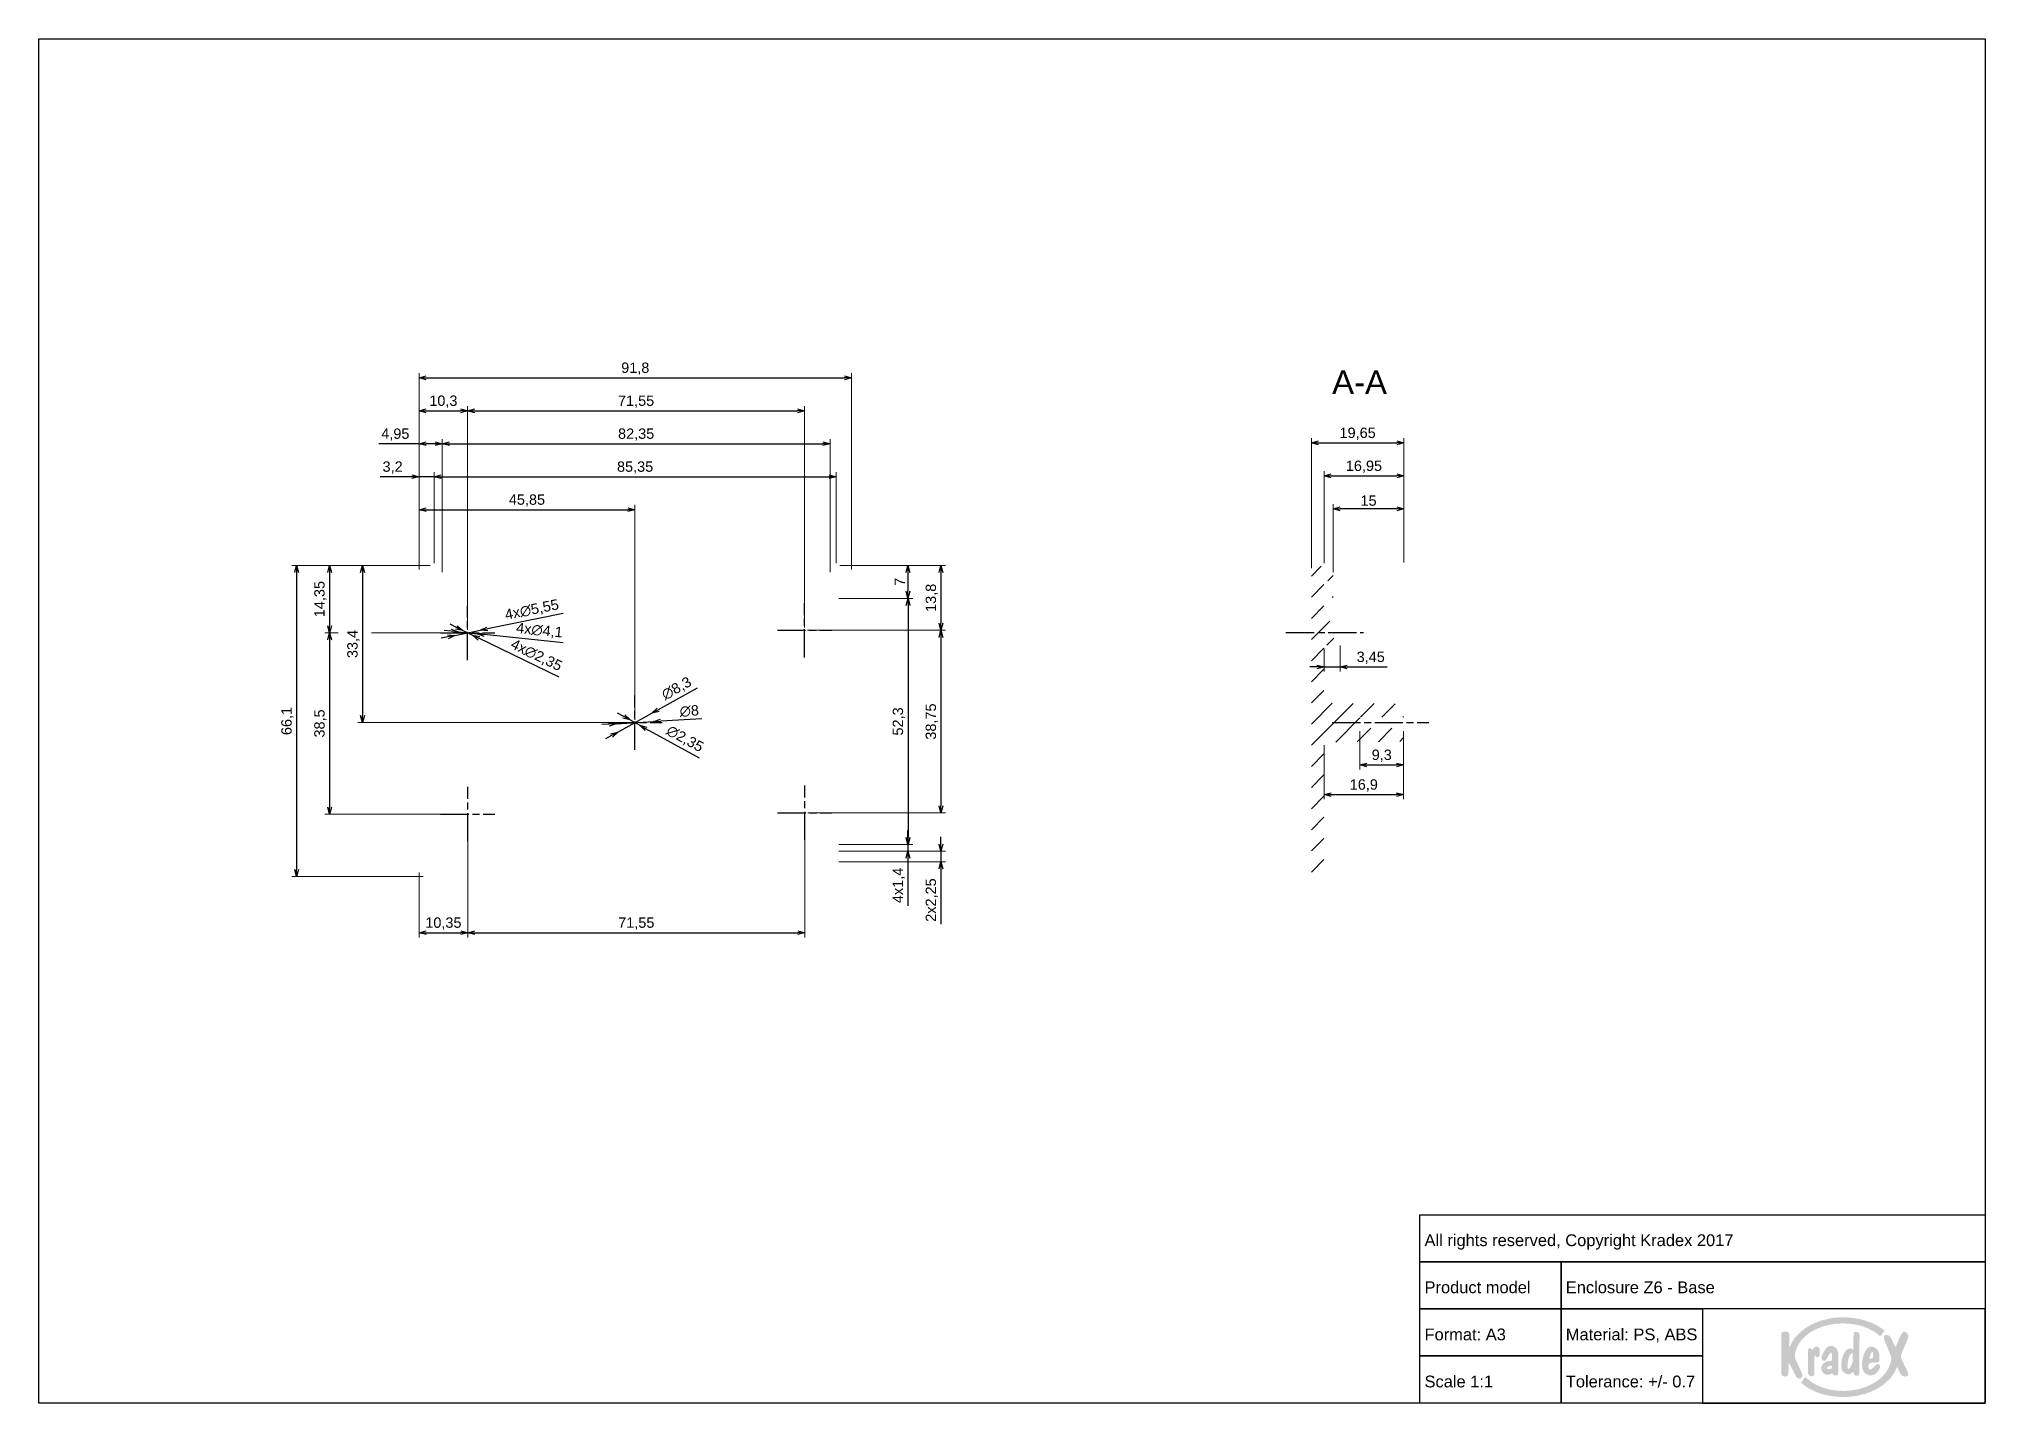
# Paper-space layout 'Base' of a CAD drawing. Header units: millimetres. Extents: x 0 to 413, y 1 to 290.
import ezdxf

# ---------------------------------------------------------------- set-up
doc = ezdxf.new("R2010")
doc.units = ezdxf.units.MM
doc.linetypes.add('ACAD_ISO10W100', pattern=[18, 12, -3, 0, -3])
doc.linetypes.add('AM_ISO08W050x2', pattern=[9, 6, -0.75, 1.5, -0.75])
for name, color, linetype, lineweight in [('MD_Annotation', 7, 'Continuous', 25), ('MD_Axes', 7, 'ACAD_ISO10W100', 25), ('MD_Hatching', 7, 'Continuous', 25)]:
    doc.layers.add(name, color=color, linetype=linetype, lineweight=lineweight)
doc.layers.add('Tabelka', color=7, linetype='Continuous')
doc.styles.get("Standard").update_dxf_attribs({"font": 'arial.ttf'})
doc.dimstyles.new('ISO-25', dxfattribs={"dimtxt": 2.2, "dimasz": 1.5, "dimexe": 1, "dimexo": 0.625, "dimtad": 1, "dimrnd": 0.05, "dimtxsty": 'Standard', "dimblk": 'OPEN30', "dimcen": 2.5, "dimadec": 0, "dimazin": 0, "dimtfac": 1, "dimtmove": 0, "dimatfit": 3, "dimfxl": 1, "dimlwe": 18, "dimarcsym": 0})

psp = doc.layouts.new('Base')

# ---------------------------------------------------------------- texts
at = {"insert": (293.476, 40.521), "char_height": 2.5, "attachment_point": 1}
psp.add_mtext_dynamic_manual_height_columns('\\P All rights reserved, Copyright Kradex 2017', width=120, gutter_width=12.5, heights=[0], dxfattribs=at)
at = {"layer": 'MD_Annotation', "color": 7, "insert": (280.642, 214.81), "char_height": 5, "width": 13.26057, "attachment_point": 8}
psp.add_mtext('A-A', dxfattribs=at)
at = {"layer": 'Tabelka', "char_height": 2.5, "attachment_point": 1}
for s, width, heights, insert in [('\\pi15;\\P\\pi0; Product model', 30, [9.962], (293.476, 30.521)), ('\\P Enclosure Z6 - Base ', 90, [0], (323.476, 30.521)), ('\\P Format: A3', 30, [0], (293.476, 20.521)), ('\\P Material: PS, ABS', 30, [0], (323.476, 20.521)), ('\\P Scale 1:1', 30, [0], (293.476, 10.521)), ('\\P Tolerance: +/- 0.7', 30, [0], (323.476, 10.521))]:
    psp.add_mtext_dynamic_manual_height_columns(s, width=width, gutter_width=12.5, heights=heights, dxfattribs=dict(at, insert=insert))

# ---------------------------------------------------------------- blocks, each defined once
blk = doc.blocks.new('_Open30')
at = {"color": 0, "linetype": 'ByBlock', "lineweight": -2}
for p, q in [((-1, 0.27), (0, 0)), ((0, 0), (-1, -0.27)), ((0, 0), (-1, 0))]:
    blk.add_line(p, q, dxfattribs=at)
blk = doc.blocks.new('*D23')
at = {"layer": 'Defpoints', "color": 0, "transparency": 16777216}
for p in [(172.76, 218.23), (80.94, 176.91), (172.76, 176.91)]:
    blk.add_point(p, dxfattribs=at)
at = {"layer": 'MD_Annotation', "color": 0, "lineweight": 18, "transparency": 16777216}
for p, q in [((80.94, 177.53), (80.94, 219.23)), ((172.76, 177.53), (172.76, 219.23))]:
    blk.add_line(p, q, dxfattribs=at)
at = {"layer": 'MD_Annotation', "color": 0, "lineweight": -2, "transparency": 16777216}
blk.add_line((82.44, 218.23), (171.26, 218.23), dxfattribs=at)
at = {"layer": 'MD_Annotation', "color": 0, "lineweight": -2, "transparency": 16777216, "xscale": 1.5, "yscale": 1.5, "zscale": 1.5, "rotation": 180}
blk.add_blockref('_Open30', (80.94, 218.23), dxfattribs=at)
at = {"layer": 'MD_Annotation', "color": 0, "lineweight": -2, "transparency": 16777216, "xscale": 1.5, "yscale": 1.5, "zscale": 1.5}
blk.add_blockref('_Open30', (172.76, 218.23), dxfattribs=at)
at = {"layer": 'MD_Annotation', "color": 0, "transparency": 16777216, "insert": (126.85, 220.17), "char_height": 2.2, "attachment_point": 5}
blk.add_mtext('91,8', dxfattribs=at)
blk = doc.blocks.new('*D24')
at = {"layer": 'Defpoints', "color": 0, "transparency": 16777216}
for p in [(82.44, 178.41), (54.94, 112.31), (82.44, 112.31)]:
    blk.add_point(p, dxfattribs=at)
at = {"layer": 'MD_Annotation', "color": 0, "lineweight": 18, "transparency": 16777216}
for p, q in [((81.81, 178.41), (53.94, 178.41)), ((81.81, 112.31), (53.94, 112.31))]:
    blk.add_line(p, q, dxfattribs=at)
at = {"layer": 'MD_Annotation', "color": 0, "lineweight": -2, "transparency": 16777216}
blk.add_line((54.94, 176.91), (54.94, 113.81), dxfattribs=at)
at = {"layer": 'MD_Annotation', "color": 0, "lineweight": -2, "transparency": 16777216, "xscale": 1.5, "yscale": 1.5, "zscale": 1.5}
for p, rotation in [((54.94, 178.41), 90), ((54.94, 112.31), 270)]:
    blk.add_blockref('_Open30', p, dxfattribs=dict(at, rotation=rotation))
at = {"layer": 'MD_Annotation', "color": 0, "transparency": 16777216, "insert": (52.99, 145.36), "char_height": 2.2, "attachment_point": 5, "rotation": 90}
blk.add_mtext('66,1', dxfattribs=at)
blk = doc.blocks.new('*D25')
at = {"layer": 'Defpoints', "color": 0, "transparency": 16777216}
for p in [(84.15, 197.23), (84.15, 178.23), (80.94, 176.91)]:
    blk.add_point(p, dxfattribs=at)
at = {"layer": 'MD_Annotation', "color": 0, "lineweight": -2, "transparency": 16777216}
for p, q in [((79.44, 197.23), (72.71, 197.23)), ((84.15, 197.23), (80.94, 197.23)), ((85.65, 197.23), (87.15, 197.23))]:
    blk.add_line(p, q, dxfattribs=at)
at = {"layer": 'MD_Annotation', "color": 0, "lineweight": 18, "transparency": 16777216}
for p, q in [((80.94, 177.53), (80.94, 198.23)), ((84.15, 178.85), (84.15, 198.23))]:
    blk.add_line(p, q, dxfattribs=at)
at = {"layer": 'MD_Annotation', "color": 0, "lineweight": -2, "transparency": 16777216, "xscale": 1.5, "yscale": 1.5, "zscale": 1.5}
blk.add_blockref('_Open30', (80.94, 197.23), dxfattribs=at)
at = {"layer": 'MD_Annotation', "color": 0, "lineweight": -2, "transparency": 16777216, "xscale": 1.5, "yscale": 1.5, "zscale": 1.5, "rotation": 180}
blk.add_blockref('_Open30', (84.15, 197.23), dxfattribs=at)
at = {"layer": 'MD_Annotation', "color": 0, "transparency": 16777216, "insert": (75.32, 199.17), "char_height": 2.2, "attachment_point": 5}
blk.add_mtext('3,2', dxfattribs=at)
blk = doc.blocks.new('*D26')
at = {"layer": 'Defpoints', "color": 0, "transparency": 16777216}
for p in [(169.49, 197.23), (84.15, 178.23), (169.49, 178.23)]:
    blk.add_point(p, dxfattribs=at)
at = {"layer": 'MD_Annotation', "color": 0, "lineweight": 18, "transparency": 16777216}
for p, q in [((84.15, 178.85), (84.15, 198.23)), ((169.49, 178.85), (169.49, 198.23))]:
    blk.add_line(p, q, dxfattribs=at)
at = {"layer": 'MD_Annotation', "color": 0, "lineweight": -2, "transparency": 16777216}
blk.add_line((85.65, 197.23), (167.99, 197.23), dxfattribs=at)
at = {"layer": 'MD_Annotation', "color": 0, "lineweight": -2, "transparency": 16777216, "xscale": 1.5, "yscale": 1.5, "zscale": 1.5, "rotation": 180}
blk.add_blockref('_Open30', (84.15, 197.23), dxfattribs=at)
at = {"layer": 'MD_Annotation', "color": 0, "lineweight": -2, "transparency": 16777216, "xscale": 1.5, "yscale": 1.5, "zscale": 1.5}
blk.add_blockref('_Open30', (169.49, 197.23), dxfattribs=at)
at = {"layer": 'MD_Annotation', "color": 0, "transparency": 16777216, "insert": (126.82, 199.17), "char_height": 2.2, "attachment_point": 5}
blk.add_mtext('85,35', dxfattribs=at)
blk = doc.blocks.new('*D27')
at = {"layer": 'Defpoints', "color": 0, "transparency": 16777216}
for p in [(91.26, 211.23), (80.94, 176.91), (91.26, 164.08)]:
    blk.add_point(p, dxfattribs=at)
at = {"layer": 'MD_Annotation', "color": 0, "lineweight": 18, "transparency": 16777216}
for p, q in [((80.94, 177.53), (80.94, 212.23)), ((91.26, 164.7), (91.26, 212.23))]:
    blk.add_line(p, q, dxfattribs=at)
at = {"layer": 'MD_Annotation', "color": 0, "lineweight": -2, "transparency": 16777216}
blk.add_line((82.44, 211.23), (89.76, 211.23), dxfattribs=at)
at = {"layer": 'MD_Annotation', "color": 0, "lineweight": -2, "transparency": 16777216, "xscale": 1.5, "yscale": 1.5, "zscale": 1.5, "rotation": 180}
blk.add_blockref('_Open30', (80.94, 211.23), dxfattribs=at)
at = {"layer": 'MD_Annotation', "color": 0, "lineweight": -2, "transparency": 16777216, "xscale": 1.5, "yscale": 1.5, "zscale": 1.5}
blk.add_blockref('_Open30', (91.26, 211.23), dxfattribs=at)
at = {"layer": 'MD_Annotation', "color": 0, "transparency": 16777216, "insert": (86.1, 213.17), "char_height": 2.2, "attachment_point": 5}
blk.add_mtext('10,3', dxfattribs=at)
blk = doc.blocks.new('*D28')
at = {"layer": 'Defpoints', "color": 0, "transparency": 16777216}
for p in [(162.79, 211.23), (91.26, 164.08), (162.79, 164.61)]:
    blk.add_point(p, dxfattribs=at)
at = {"layer": 'MD_Annotation', "color": 0, "lineweight": 18, "transparency": 16777216}
for p, q in [((91.26, 164.7), (91.26, 212.23)), ((162.79, 165.24), (162.79, 212.23))]:
    blk.add_line(p, q, dxfattribs=at)
at = {"layer": 'MD_Annotation', "color": 0, "lineweight": -2, "transparency": 16777216}
blk.add_line((92.76, 211.23), (161.29, 211.23), dxfattribs=at)
at = {"layer": 'MD_Annotation', "color": 0, "lineweight": -2, "transparency": 16777216, "xscale": 1.5, "yscale": 1.5, "zscale": 1.5, "rotation": 180}
blk.add_blockref('_Open30', (91.26, 211.23), dxfattribs=at)
at = {"layer": 'MD_Annotation', "color": 0, "lineweight": -2, "transparency": 16777216, "xscale": 1.5, "yscale": 1.5, "zscale": 1.5}
blk.add_blockref('_Open30', (162.79, 211.23), dxfattribs=at)
at = {"layer": 'MD_Annotation', "color": 0, "transparency": 16777216, "insert": (127.03, 213.17), "char_height": 2.2, "attachment_point": 5}
blk.add_mtext('71,55', dxfattribs=at)
blk = doc.blocks.new('*D29')
at = {"layer": 'Defpoints', "color": 0, "transparency": 16777216}
for p in [(126.77, 190.23), (80.94, 176.91), (126.77, 145.01)]:
    blk.add_point(p, dxfattribs=at)
at = {"layer": 'MD_Annotation', "color": 0, "lineweight": 18, "transparency": 16777216}
for p, q in [((80.94, 177.53), (80.94, 191.23)), ((126.77, 145.63), (126.77, 191.23))]:
    blk.add_line(p, q, dxfattribs=at)
at = {"layer": 'MD_Annotation', "color": 0, "lineweight": -2, "transparency": 16777216}
blk.add_line((82.44, 190.23), (125.27, 190.23), dxfattribs=at)
at = {"layer": 'MD_Annotation', "color": 0, "lineweight": -2, "transparency": 16777216, "xscale": 1.5, "yscale": 1.5, "zscale": 1.5, "rotation": 180}
blk.add_blockref('_Open30', (80.94, 190.23), dxfattribs=at)
at = {"layer": 'MD_Annotation', "color": 0, "lineweight": -2, "transparency": 16777216, "xscale": 1.5, "yscale": 1.5, "zscale": 1.5}
blk.add_blockref('_Open30', (126.77, 190.23), dxfattribs=at)
at = {"layer": 'MD_Annotation', "color": 0, "transparency": 16777216, "insert": (103.85, 192.17), "char_height": 2.2, "attachment_point": 5}
blk.add_mtext('45,85', dxfattribs=at)
blk = doc.blocks.new('*D30')
at = {"layer": 'Defpoints', "color": 0, "transparency": 16777216}
for p in [(85.88, 204.23), (80.94, 176.91), (85.88, 176.31)]:
    blk.add_point(p, dxfattribs=at)
at = {"layer": 'MD_Annotation', "color": 0, "lineweight": -2, "transparency": 16777216}
for p, q in [((80.94, 204.23), (72.37, 204.23)), ((84.38, 204.23), (82.44, 204.23))]:
    blk.add_line(p, q, dxfattribs=at)
at = {"layer": 'MD_Annotation', "color": 0, "lineweight": 18, "transparency": 16777216}
for p, q in [((80.94, 177.53), (80.94, 205.23)), ((85.88, 176.93), (85.88, 205.23))]:
    blk.add_line(p, q, dxfattribs=at)
at = {"layer": 'MD_Annotation', "color": 0, "lineweight": -2, "transparency": 16777216, "xscale": 1.5, "yscale": 1.5, "zscale": 1.5, "rotation": 180}
blk.add_blockref('_Open30', (80.94, 204.23), dxfattribs=at)
at = {"layer": 'MD_Annotation', "color": 0, "lineweight": -2, "transparency": 16777216, "xscale": 1.5, "yscale": 1.5, "zscale": 1.5}
blk.add_blockref('_Open30', (85.88, 204.23), dxfattribs=at)
at = {"layer": 'MD_Annotation', "color": 0, "transparency": 16777216, "insert": (75.9, 206.17), "char_height": 2.2, "attachment_point": 5}
blk.add_mtext('4,95', dxfattribs=at)
blk = doc.blocks.new('*D31')
at = {"layer": 'Defpoints', "color": 0, "transparency": 16777216}
for p in [(168.21, 204.23), (85.88, 176.31), (168.21, 176.36)]:
    blk.add_point(p, dxfattribs=at)
at = {"layer": 'MD_Annotation', "color": 0, "lineweight": 18, "transparency": 16777216}
for p, q in [((85.88, 176.93), (85.88, 205.23)), ((168.21, 176.98), (168.21, 205.23))]:
    blk.add_line(p, q, dxfattribs=at)
at = {"layer": 'MD_Annotation', "color": 0, "lineweight": -2, "transparency": 16777216}
blk.add_line((87.38, 204.23), (166.71, 204.23), dxfattribs=at)
at = {"layer": 'MD_Annotation', "color": 0, "lineweight": -2, "transparency": 16777216, "xscale": 1.5, "yscale": 1.5, "zscale": 1.5, "rotation": 180}
blk.add_blockref('_Open30', (85.88, 204.23), dxfattribs=at)
at = {"layer": 'MD_Annotation', "color": 0, "lineweight": -2, "transparency": 16777216, "xscale": 1.5, "yscale": 1.5, "zscale": 1.5}
blk.add_blockref('_Open30', (168.21, 204.23), dxfattribs=at)
at = {"layer": 'MD_Annotation', "color": 0, "transparency": 16777216, "insert": (127.04, 206.17), "char_height": 2.2, "attachment_point": 5}
blk.add_mtext('82,35', dxfattribs=at)
blk = doc.blocks.new('*D32')
at = {"layer": 'Defpoints', "color": 0, "transparency": 16777216}
for p in [(82.44, 178.41), (61.94, 164.08), (91.26, 164.08)]:
    blk.add_point(p, dxfattribs=at)
at = {"layer": 'MD_Annotation', "color": 0, "lineweight": 18, "transparency": 16777216}
for p, q in [((81.81, 178.41), (60.94, 178.41)), ((63.79, 164.08), (60.94, 164.08)), ((90.63, 164.08), (70.81, 164.08))]:
    blk.add_line(p, q, dxfattribs=at)
at = {"layer": 'MD_Annotation', "color": 0, "lineweight": -2, "transparency": 16777216}
blk.add_line((61.94, 176.91), (61.94, 165.58), dxfattribs=at)
at = {"layer": 'MD_Annotation', "color": 0, "lineweight": -2, "transparency": 16777216, "xscale": 1.5, "yscale": 1.5, "zscale": 1.5}
for p, rotation in [((61.94, 178.41), 90), ((61.94, 164.08), 270)]:
    blk.add_blockref('_Open30', p, dxfattribs=dict(at, rotation=rotation))
at = {"layer": 'MD_Annotation', "color": 0, "transparency": 16777216, "insert": (59.99, 171.24), "char_height": 2.2, "attachment_point": 5, "rotation": 90}
blk.add_mtext('14,35', dxfattribs=at)
blk = doc.blocks.new('*D33')
at = {"layer": 'Defpoints', "color": 0, "transparency": 16777216}
for p in [(91.26, 164.08), (61.94, 125.58), (91.29, 125.58)]:
    blk.add_point(p, dxfattribs=at)
at = {"layer": 'MD_Annotation', "color": 0, "lineweight": 18, "transparency": 16777216}
for p, q in [((63.79, 164.08), (60.94, 164.08)), ((90.63, 164.08), (70.81, 164.08)), ((90.66, 125.58), (60.94, 125.58))]:
    blk.add_line(p, q, dxfattribs=at)
at = {"layer": 'MD_Annotation', "color": 0, "lineweight": -2, "transparency": 16777216}
blk.add_line((61.94, 162.58), (61.94, 127.08), dxfattribs=at)
at = {"layer": 'MD_Annotation', "color": 0, "lineweight": -2, "transparency": 16777216, "xscale": 1.5, "yscale": 1.5, "zscale": 1.5}
for p, rotation in [((61.94, 164.08), 90), ((61.94, 125.58), 270)]:
    blk.add_blockref('_Open30', p, dxfattribs=dict(at, rotation=rotation))
at = {"layer": 'MD_Annotation', "color": 0, "transparency": 16777216, "insert": (59.99, 144.83), "char_height": 2.2, "attachment_point": 5, "rotation": 90}
blk.add_mtext('38,5', dxfattribs=at)
blk = doc.blocks.new('*D34')
at = {"layer": 'Defpoints', "color": 0, "transparency": 16777216}
for p in [(171.26, 178.41), (162.79, 164.61), (191.76, 164.61)]:
    blk.add_point(p, dxfattribs=at)
at = {"layer": 'MD_Annotation', "color": 0, "lineweight": 18, "transparency": 16777216}
for p, q in [((171.88, 178.41), (192.76, 178.41)), ((163.42, 164.61), (192.76, 164.61))]:
    blk.add_line(p, q, dxfattribs=at)
at = {"layer": 'MD_Annotation', "color": 0, "lineweight": -2, "transparency": 16777216}
blk.add_line((191.76, 176.91), (191.76, 166.11), dxfattribs=at)
at = {"layer": 'MD_Annotation', "color": 0, "lineweight": -2, "transparency": 16777216, "xscale": 1.5, "yscale": 1.5, "zscale": 1.5}
for p, rotation in [((191.76, 178.41), 90), ((191.76, 164.61), 270)]:
    blk.add_blockref('_Open30', p, dxfattribs=dict(at, rotation=rotation))
at = {"layer": 'MD_Annotation', "color": 0, "transparency": 16777216, "insert": (189.81, 171.51), "char_height": 2.2, "attachment_point": 5, "rotation": 90}
blk.add_mtext('13,8', dxfattribs=at)
blk = doc.blocks.new('*D35')
at = {"layer": 'Defpoints', "color": 0, "transparency": 16777216}
for p in [(162.79, 164.61), (162.85, 125.86), (191.76, 125.86)]:
    blk.add_point(p, dxfattribs=at)
at = {"layer": 'MD_Annotation', "color": 0, "lineweight": 18, "transparency": 16777216}
for p, q in [((163.42, 164.61), (192.76, 164.61)), ((163.48, 125.86), (192.76, 125.86))]:
    blk.add_line(p, q, dxfattribs=at)
at = {"layer": 'MD_Annotation', "color": 0, "lineweight": -2, "transparency": 16777216}
blk.add_line((191.76, 163.11), (191.76, 127.36), dxfattribs=at)
at = {"layer": 'MD_Annotation', "color": 0, "lineweight": -2, "transparency": 16777216, "xscale": 1.5, "yscale": 1.5, "zscale": 1.5}
for p, rotation in [((191.76, 164.61), 90), ((191.76, 125.86), 270)]:
    blk.add_blockref('_Open30', p, dxfattribs=dict(at, rotation=rotation))
at = {"layer": 'MD_Annotation', "color": 0, "transparency": 16777216, "insert": (189.81, 145.24), "char_height": 2.2, "attachment_point": 5, "rotation": 90}
blk.add_mtext('38,75', dxfattribs=at)
blk = doc.blocks.new('*D36')
at = {"layer": 'Defpoints', "color": 0, "transparency": 16777216}
for p in [(91.29, 125.58), (80.94, 113.81), (91.29, 100.4)]:
    blk.add_point(p, dxfattribs=at)
at = {"layer": 'MD_Annotation', "color": 0, "lineweight": 18, "transparency": 16777216}
for p, q in [((91.29, 124.95), (91.29, 99.4)), ((80.94, 113.18), (80.94, 99.4))]:
    blk.add_line(p, q, dxfattribs=at)
at = {"layer": 'MD_Annotation', "color": 0, "lineweight": -2, "transparency": 16777216}
blk.add_line((82.44, 100.4), (89.79, 100.4), dxfattribs=at)
at = {"layer": 'MD_Annotation', "color": 0, "lineweight": -2, "transparency": 16777216, "xscale": 1.5, "yscale": 1.5, "zscale": 1.5, "rotation": 180}
blk.add_blockref('_Open30', (80.94, 100.4), dxfattribs=at)
at = {"layer": 'MD_Annotation', "color": 0, "lineweight": -2, "transparency": 16777216, "xscale": 1.5, "yscale": 1.5, "zscale": 1.5}
blk.add_blockref('_Open30', (91.29, 100.4), dxfattribs=at)
at = {"layer": 'MD_Annotation', "color": 0, "transparency": 16777216, "insert": (86.11, 102.34), "char_height": 2.2, "attachment_point": 5}
blk.add_mtext('10,35', dxfattribs=at)
blk = doc.blocks.new('*D37')
at = {"layer": 'Defpoints', "color": 0, "transparency": 16777216}
for p in [(91.29, 122.83), (162.85, 123.07), (162.85, 100.4)]:
    blk.add_point(p, dxfattribs=at)
at = {"layer": 'MD_Annotation', "color": 0, "lineweight": 18, "transparency": 16777216}
for p, q in [((91.29, 122.2), (91.29, 99.4)), ((162.85, 122.44), (162.85, 99.4))]:
    blk.add_line(p, q, dxfattribs=at)
at = {"layer": 'MD_Annotation', "color": 0, "lineweight": -2, "transparency": 16777216}
blk.add_line((92.79, 100.4), (161.35, 100.4), dxfattribs=at)
at = {"layer": 'MD_Annotation', "color": 0, "lineweight": -2, "transparency": 16777216, "xscale": 1.5, "yscale": 1.5, "zscale": 1.5, "rotation": 180}
blk.add_blockref('_Open30', (91.29, 100.4), dxfattribs=at)
at = {"layer": 'MD_Annotation', "color": 0, "lineweight": -2, "transparency": 16777216, "xscale": 1.5, "yscale": 1.5, "zscale": 1.5}
blk.add_blockref('_Open30', (162.85, 100.4), dxfattribs=at)
at = {"layer": 'MD_Annotation', "color": 0, "transparency": 16777216, "insert": (127.07, 102.34), "char_height": 2.2, "attachment_point": 5}
blk.add_mtext('71,55', dxfattribs=at)
blk = doc.blocks.new('*D38')
at = {"layer": 'Defpoints', "color": 0, "transparency": 16777216}
for p in [(88.54, 163.53), (93.97, 164.62)]:
    blk.add_point(p, dxfattribs=at)
at = {"layer": 'MD_Annotation', "color": 0, "lineweight": -2, "transparency": 16777216}
for p, q in [((111.53, 168.17), (95.44, 164.92)), ((87.07, 163.23), (85.6, 162.93)), ((88.54, 163.53), (93.97, 164.62))]:
    blk.add_line(p, q, dxfattribs=at)
at = {"layer": 'MD_Annotation', "color": 0, "lineweight": -2, "transparency": 16777216, "xscale": 1.5, "yscale": 1.5, "zscale": 1.5}
for p, rotation in [((93.97, 164.62), 191.4268820367801), ((88.54, 163.53), 11.42688203678013)]:
    blk.add_blockref('_Open30', p, dxfattribs=dict(at, rotation=rotation))
at = {"layer": 'MD_Annotation', "color": 0, "transparency": 16777216, "insert": (104.91, 168.86), "char_height": 2.2, "attachment_point": 5, "rotation": 11.4269}
blk.add_mtext('4x∅5,55', dxfattribs=at)
blk = doc.blocks.new('*D39')
at = {"layer": 'Defpoints', "color": 0, "transparency": 16777216}
for p in [(89.23, 164.29), (93.29, 163.86)]:
    blk.add_point(p, dxfattribs=at)
at = {"layer": 'MD_Annotation', "color": 0, "lineweight": -2, "transparency": 16777216}
for p, q in [((87.74, 164.44), (86.24, 164.6)), ((89.23, 164.29), (93.29, 163.86)), ((111.55, 161.97), (94.78, 163.71))]:
    blk.add_line(p, q, dxfattribs=at)
at = {"layer": 'MD_Annotation', "color": 0, "lineweight": -2, "transparency": 16777216, "xscale": 1.5, "yscale": 1.5, "zscale": 1.5}
for p, rotation in [((89.23, 164.29), 354.0645777264368), ((93.29, 163.86), 174.0645777264368)]:
    blk.add_blockref('_Open30', p, dxfattribs=dict(at, rotation=rotation))
at = {"layer": 'MD_Annotation', "color": 0, "transparency": 16777216, "insert": (106.5, 164.48), "char_height": 2.2, "attachment_point": 5, "rotation": 354.0646}
blk.add_mtext('4x∅4,1', dxfattribs=at)
blk = doc.blocks.new('*D40')
at = {"layer": 'Defpoints', "color": 0, "transparency": 16777216}
for p in [(90.21, 164.58), (92.31, 163.57)]:
    blk.add_point(p, dxfattribs=at)
at = {"layer": 'MD_Annotation', "color": 0, "lineweight": -2, "transparency": 16777216}
for p, q in [((88.86, 165.24), (87.51, 165.89)), ((90.21, 164.58), (92.31, 163.57)), ((110.68, 154.68), (93.66, 162.92))]:
    blk.add_line(p, q, dxfattribs=at)
at = {"layer": 'MD_Annotation', "color": 0, "lineweight": -2, "transparency": 16777216, "xscale": 1.5, "yscale": 1.5, "zscale": 1.5}
for p, rotation in [((90.21, 164.58), 334.1842588192519), ((92.31, 163.57), 154.1842588192519)]:
    blk.add_blockref('_Open30', p, dxfattribs=dict(at, rotation=rotation))
at = {"layer": 'MD_Annotation', "color": 0, "transparency": 16777216, "insert": (105.82, 159.23), "char_height": 2.2, "attachment_point": 5, "rotation": 334.1843}
blk.add_mtext('4x∅2,35', dxfattribs=at)
blk = doc.blocks.new('*D41')
at = {"layer": 'Defpoints', "color": 0, "transparency": 16777216}
for p in [(130.4, 147.01), (123.13, 143)]:
    blk.add_point(p, dxfattribs=at)
at = {"layer": 'MD_Annotation', "color": 0, "lineweight": -2, "transparency": 16777216}
for p, q in [((139.98, 152.3), (131.71, 147.74)), ((123.13, 143), (130.4, 147.01)), ((121.82, 142.27), (120.51, 141.55))]:
    blk.add_line(p, q, dxfattribs=at)
at = {"layer": 'MD_Annotation', "color": 0, "lineweight": -2, "transparency": 16777216, "xscale": 1.5, "yscale": 1.5, "zscale": 1.5}
for p, rotation in [((130.4, 147.01), 208.9021811574206), ((123.13, 143), 28.90218115742064)]:
    blk.add_blockref('_Open30', p, dxfattribs=dict(at, rotation=rotation))
at = {"layer": 'MD_Annotation', "color": 0, "transparency": 16777216, "insert": (135.67, 152.18), "char_height": 2.2, "attachment_point": 5, "rotation": 28.9022}
blk.add_mtext('∅8,3', dxfattribs=at)
blk = doc.blocks.new('*D42')
at = {"layer": 'Defpoints', "color": 0, "transparency": 16777216}
for p in [(122.77, 144.78), (130.76, 145.23)]:
    blk.add_point(p, dxfattribs=at)
at = {"layer": 'MD_Annotation', "color": 0, "lineweight": -2, "transparency": 16777216}
for p, q in [((121.27, 144.69), (119.78, 144.61)), ((122.77, 144.78), (130.76, 145.23)), ((140.96, 145.81), (132.26, 145.32))]:
    blk.add_line(p, q, dxfattribs=at)
at = {"layer": 'MD_Annotation', "color": 0, "lineweight": -2, "transparency": 16777216, "xscale": 1.5, "yscale": 1.5, "zscale": 1.5}
for p, rotation in [((122.77, 144.78), 3.244310864967037), ((130.76, 145.23), 183.244310864967)]:
    blk.add_blockref('_Open30', p, dxfattribs=dict(at, rotation=rotation))
at = {"layer": 'MD_Annotation', "color": 0, "transparency": 16777216, "insert": (138.32, 147.47), "char_height": 2.2, "attachment_point": 5, "rotation": 3.2443}
blk.add_mtext('∅8', dxfattribs=at)
blk = doc.blocks.new('*D43')
at = {"layer": 'Defpoints', "color": 0, "transparency": 16777216}
for p in [(125.74, 145.57), (127.8, 144.44)]:
    blk.add_point(p, dxfattribs=at)
at = {"layer": 'MD_Annotation', "color": 0, "lineweight": -2, "transparency": 16777216}
for p, q in [((124.42, 146.29), (123.11, 147.01)), ((125.74, 145.57), (127.8, 144.44)), ((140.5, 137.48), (129.11, 143.72))]:
    blk.add_line(p, q, dxfattribs=at)
at = {"layer": 'MD_Annotation', "color": 0, "lineweight": -2, "transparency": 16777216, "xscale": 1.5, "yscale": 1.5, "zscale": 1.5}
for p, rotation in [((125.74, 145.57), 331.2776392731911), ((127.8, 144.44), 151.2776392731911)]:
    blk.add_blockref('_Open30', p, dxfattribs=dict(at, rotation=rotation))
at = {"layer": 'MD_Annotation', "color": 0, "transparency": 16777216, "insert": (137.35, 141.47), "char_height": 2.2, "attachment_point": 5, "rotation": 331.2776}
blk.add_mtext('∅2,35', dxfattribs=at)
blk = doc.blocks.new('*D44')
at = {"layer": 'Defpoints', "color": 0, "transparency": 16777216}
for p in [(169.64, 178.41), (169.49, 171.4), (184.76, 171.4)]:
    blk.add_point(p, dxfattribs=at)
at = {"layer": 'MD_Annotation', "color": 0, "lineweight": 18, "transparency": 16777216}
for p, q in [((170.26, 178.41), (185.76, 178.41)), ((170.11, 171.4), (185.76, 171.4))]:
    blk.add_line(p, q, dxfattribs=at)
at = {"layer": 'MD_Annotation', "color": 0, "lineweight": -2, "transparency": 16777216}
blk.add_line((184.76, 176.91), (184.76, 172.9), dxfattribs=at)
at = {"layer": 'MD_Annotation', "color": 0, "lineweight": -2, "transparency": 16777216, "xscale": 1.5, "yscale": 1.5, "zscale": 1.5}
for p, rotation in [((184.76, 178.41), 90), ((184.76, 171.4), 270)]:
    blk.add_blockref('_Open30', p, dxfattribs=dict(at, rotation=rotation))
at = {"layer": 'MD_Annotation', "color": 0, "transparency": 16777216, "insert": (183.03, 174.9), "char_height": 2.2, "attachment_point": 5, "rotation": 90}
blk.add_mtext('7', dxfattribs=at)
blk = doc.blocks.new('*D45')
at = {"layer": 'Defpoints', "color": 0, "transparency": 16777216}
for p in [(169.49, 171.4), (169.49, 119.12), (184.77, 119.12)]:
    blk.add_point(p, dxfattribs=at)
at = {"layer": 'MD_Annotation', "color": 0, "lineweight": 18, "transparency": 16777216}
for p, q in [((170.11, 171.4), (185.77, 171.4)), ((170.11, 119.12), (185.77, 119.12))]:
    blk.add_line(p, q, dxfattribs=at)
at = {"layer": 'MD_Annotation', "color": 0, "lineweight": -2, "transparency": 16777216}
blk.add_line((184.77, 169.9), (184.77, 120.62), dxfattribs=at)
at = {"layer": 'MD_Annotation', "color": 0, "lineweight": -2, "transparency": 16777216, "xscale": 1.5, "yscale": 1.5, "zscale": 1.5}
for p, rotation in [((184.77, 171.4), 90), ((184.77, 119.12), 270)]:
    blk.add_blockref('_Open30', p, dxfattribs=dict(at, rotation=rotation))
at = {"layer": 'MD_Annotation', "color": 0, "transparency": 16777216, "insert": (182.82, 145.26), "char_height": 2.2, "attachment_point": 5, "rotation": 90}
blk.add_mtext('52,3', dxfattribs=at)
blk = doc.blocks.new('*D46')
at = {"layer": 'Defpoints', "color": 0, "transparency": 16777216}
for p in [(169.64, 119.12), (169.64, 117.73), (184.76, 117.73)]:
    blk.add_point(p, dxfattribs=at)
at = {"layer": 'MD_Annotation', "color": 0, "lineweight": -2, "transparency": 16777216}
for p, q in [((184.76, 120.62), (184.76, 122.12)), ((184.76, 119.12), (184.76, 117.73)), ((184.76, 116.23), (184.76, 106.14))]:
    blk.add_line(p, q, dxfattribs=at)
at = {"layer": 'MD_Annotation', "color": 0, "lineweight": 18, "transparency": 16777216}
for p, q in [((170.26, 119.12), (185.76, 119.12)), ((170.26, 117.73), (185.76, 117.73))]:
    blk.add_line(p, q, dxfattribs=at)
at = {"layer": 'MD_Annotation', "color": 0, "lineweight": -2, "transparency": 16777216, "xscale": 1.5, "yscale": 1.5, "zscale": 1.5}
for p, rotation in [((184.76, 119.12), 270), ((184.76, 117.73), 90)]:
    blk.add_blockref('_Open30', p, dxfattribs=dict(at, rotation=rotation))
at = {"layer": 'MD_Annotation', "color": 0, "transparency": 16777216, "insert": (182.81, 110.44), "char_height": 2.2, "attachment_point": 5, "rotation": 90}
blk.add_mtext('4x1,4', dxfattribs=at)
blk = doc.blocks.new('*D47')
at = {"layer": 'Defpoints', "color": 0, "transparency": 16777216}
for p in [(169.49, 117.73), (169.49, 115.47), (191.76, 115.47)]:
    blk.add_point(p, dxfattribs=at)
at = {"layer": 'MD_Annotation', "color": 0, "lineweight": -2, "transparency": 16777216}
for p, q in [((191.76, 119.23), (191.76, 120.73)), ((191.76, 117.73), (191.76, 115.47)), ((191.76, 113.97), (191.76, 102.2))]:
    blk.add_line(p, q, dxfattribs=at)
at = {"layer": 'MD_Annotation', "color": 0, "lineweight": 18, "transparency": 16777216}
for p, q in [((170.11, 117.73), (192.76, 117.73)), ((170.11, 115.47), (192.76, 115.47))]:
    blk.add_line(p, q, dxfattribs=at)
at = {"layer": 'MD_Annotation', "color": 0, "lineweight": -2, "transparency": 16777216, "xscale": 1.5, "yscale": 1.5, "zscale": 1.5}
for p, rotation in [((191.76, 117.73), 270), ((191.76, 115.47), 90)]:
    blk.add_blockref('_Open30', p, dxfattribs=dict(at, rotation=rotation))
at = {"layer": 'MD_Annotation', "color": 0, "transparency": 16777216, "insert": (189.81, 107.33), "char_height": 2.2, "attachment_point": 5, "rotation": 90}
blk.add_mtext('2x2,25', dxfattribs=at)
blk = doc.blocks.new('*D48')
at = {"layer": 'Defpoints', "color": 0, "transparency": 16777216}
for p in [(290.07, 204.41), (290.07, 178.41), (270.42, 177.21)]:
    blk.add_point(p, dxfattribs=at)
at = {"layer": 'MD_Annotation', "color": 0, "lineweight": 18, "transparency": 16777216}
for p, q in [((270.42, 177.84), (270.42, 205.41)), ((290.07, 179.03), (290.07, 205.41))]:
    blk.add_line(p, q, dxfattribs=at)
at = {"layer": 'MD_Annotation', "color": 0, "lineweight": -2, "transparency": 16777216}
blk.add_line((271.92, 204.41), (288.57, 204.41), dxfattribs=at)
at = {"layer": 'MD_Annotation', "color": 0, "lineweight": -2, "transparency": 16777216, "xscale": 1.5, "yscale": 1.5, "zscale": 1.5, "rotation": 180}
blk.add_blockref('_Open30', (270.42, 204.41), dxfattribs=at)
at = {"layer": 'MD_Annotation', "color": 0, "lineweight": -2, "transparency": 16777216, "xscale": 1.5, "yscale": 1.5, "zscale": 1.5}
blk.add_blockref('_Open30', (290.07, 204.41), dxfattribs=at)
at = {"layer": 'MD_Annotation', "color": 0, "transparency": 16777216, "insert": (280.24, 206.35), "char_height": 2.2, "attachment_point": 5}
blk.add_mtext('19,65', dxfattribs=at)
blk = doc.blocks.new('*D49')
at = {"layer": 'Defpoints', "color": 0, "transparency": 16777216}
for p in [(290.07, 197.41), (273.1, 178.23), (290.07, 178.41)]:
    blk.add_point(p, dxfattribs=at)
at = {"layer": 'MD_Annotation', "color": 0, "lineweight": 18, "transparency": 16777216}
for p, q in [((273.1, 178.85), (273.1, 198.41)), ((290.07, 179.03), (290.07, 198.41))]:
    blk.add_line(p, q, dxfattribs=at)
at = {"layer": 'MD_Annotation', "color": 0, "lineweight": -2, "transparency": 16777216}
blk.add_line((274.6, 197.41), (288.57, 197.41), dxfattribs=at)
at = {"layer": 'MD_Annotation', "color": 0, "lineweight": -2, "transparency": 16777216, "xscale": 1.5, "yscale": 1.5, "zscale": 1.5, "rotation": 180}
blk.add_blockref('_Open30', (273.1, 197.41), dxfattribs=at)
at = {"layer": 'MD_Annotation', "color": 0, "lineweight": -2, "transparency": 16777216, "xscale": 1.5, "yscale": 1.5, "zscale": 1.5}
blk.add_blockref('_Open30', (290.07, 197.41), dxfattribs=at)
at = {"layer": 'MD_Annotation', "color": 0, "transparency": 16777216, "insert": (281.58, 199.35), "char_height": 2.2, "attachment_point": 5}
blk.add_mtext('16,95', dxfattribs=at)
blk = doc.blocks.new('*D50')
at = {"layer": 'Defpoints', "color": 0, "transparency": 16777216}
for p in [(275.04, 190.41), (290.07, 178.41), (275.04, 176.31)]:
    blk.add_point(p, dxfattribs=at)
at = {"layer": 'MD_Annotation', "color": 0, "lineweight": 18, "transparency": 16777216}
for p, q in [((275.04, 176.93), (275.04, 191.41)), ((290.07, 179.03), (290.07, 191.41))]:
    blk.add_line(p, q, dxfattribs=at)
at = {"layer": 'MD_Annotation', "color": 0, "lineweight": -2, "transparency": 16777216}
blk.add_line((288.57, 190.41), (276.54, 190.41), dxfattribs=at)
at = {"layer": 'MD_Annotation', "color": 0, "lineweight": -2, "transparency": 16777216, "xscale": 1.5, "yscale": 1.5, "zscale": 1.5, "rotation": 180}
blk.add_blockref('_Open30', (275.04, 190.41), dxfattribs=at)
at = {"layer": 'MD_Annotation', "color": 0, "lineweight": -2, "transparency": 16777216, "xscale": 1.5, "yscale": 1.5, "zscale": 1.5}
blk.add_blockref('_Open30', (290.07, 190.41), dxfattribs=at)
at = {"layer": 'MD_Annotation', "color": 0, "transparency": 16777216, "insert": (282.56, 192.15), "char_height": 2.2, "attachment_point": 5}
blk.add_mtext('15', dxfattribs=at)
blk = doc.blocks.new('*D51')
at = {"layer": 'Defpoints', "color": 0, "transparency": 16777216}
for p in [(273.1, 161.31), (276.53, 162.03), (276.53, 156.84)]:
    blk.add_point(p, dxfattribs=at)
at = {"layer": 'MD_Annotation', "color": 0, "lineweight": 18, "transparency": 16777216}
for p, q in [((276.53, 161.41), (276.53, 155.84)), ((273.1, 160.68), (273.1, 155.84))]:
    blk.add_line(p, q, dxfattribs=at)
at = {"layer": 'MD_Annotation', "color": 0, "lineweight": -2, "transparency": 16777216}
for p, q in [((271.6, 156.84), (270.1, 156.84)), ((273.1, 156.84), (276.53, 156.84)), ((278.03, 156.84), (286.51, 156.84))]:
    blk.add_line(p, q, dxfattribs=at)
at = {"layer": 'MD_Annotation', "color": 0, "lineweight": -2, "transparency": 16777216, "xscale": 1.5, "yscale": 1.5, "zscale": 1.5}
blk.add_blockref('_Open30', (273.1, 156.84), dxfattribs=at)
at = {"layer": 'MD_Annotation', "color": 0, "lineweight": -2, "transparency": 16777216, "xscale": 1.5, "yscale": 1.5, "zscale": 1.5, "rotation": 180}
blk.add_blockref('_Open30', (276.53, 156.84), dxfattribs=at)
at = {"layer": 'MD_Annotation', "color": 0, "transparency": 16777216, "insert": (283.02, 158.79), "char_height": 2.2, "attachment_point": 5}
blk.add_mtext('3,45', dxfattribs=at)
blk = doc.blocks.new('*D52')
at = {"layer": 'Defpoints', "color": 0, "transparency": 16777216}
for p in [(273.1, 140.86), (290.01, 141), (290.01, 129.73)]:
    blk.add_point(p, dxfattribs=at)
at = {"layer": 'MD_Annotation', "color": 0, "lineweight": 18, "transparency": 16777216}
for p, q in [((273.1, 140.23), (273.1, 128.73)), ((290.01, 140.38), (290.01, 128.73))]:
    blk.add_line(p, q, dxfattribs=at)
at = {"layer": 'MD_Annotation', "color": 0, "lineweight": -2, "transparency": 16777216}
blk.add_line((274.6, 129.73), (288.51, 129.73), dxfattribs=at)
at = {"layer": 'MD_Annotation', "color": 0, "lineweight": -2, "transparency": 16777216, "xscale": 1.5, "yscale": 1.5, "zscale": 1.5, "rotation": 180}
blk.add_blockref('_Open30', (273.1, 129.73), dxfattribs=at)
at = {"layer": 'MD_Annotation', "color": 0, "lineweight": -2, "transparency": 16777216, "xscale": 1.5, "yscale": 1.5, "zscale": 1.5}
blk.add_blockref('_Open30', (290.01, 129.73), dxfattribs=at)
at = {"layer": 'MD_Annotation', "color": 0, "transparency": 16777216, "insert": (281.55, 131.67), "char_height": 2.2, "attachment_point": 5}
blk.add_mtext('16,9', dxfattribs=at)
blk = doc.blocks.new('*D53')
at = {"layer": 'Defpoints', "color": 0, "transparency": 16777216}
for p in [(280.71, 143.83), (290.01, 143.83), (290.01, 136.03)]:
    blk.add_point(p, dxfattribs=at)
at = {"layer": 'MD_Annotation', "color": 0, "lineweight": 18, "transparency": 16777216}
for p, q in [((280.71, 143.21), (280.71, 135.03)), ((290.01, 143.21), (290.01, 135.03))]:
    blk.add_line(p, q, dxfattribs=at)
at = {"layer": 'MD_Annotation', "color": 0, "lineweight": -2, "transparency": 16777216}
blk.add_line((282.21, 136.03), (288.51, 136.03), dxfattribs=at)
at = {"layer": 'MD_Annotation', "color": 0, "lineweight": -2, "transparency": 16777216, "xscale": 1.5, "yscale": 1.5, "zscale": 1.5, "rotation": 180}
blk.add_blockref('_Open30', (280.71, 136.03), dxfattribs=at)
at = {"layer": 'MD_Annotation', "color": 0, "lineweight": -2, "transparency": 16777216, "xscale": 1.5, "yscale": 1.5, "zscale": 1.5}
blk.add_blockref('_Open30', (290.01, 136.03), dxfattribs=at)
at = {"layer": 'MD_Annotation', "color": 0, "transparency": 16777216, "insert": (285.36, 137.98), "char_height": 2.2, "attachment_point": 5}
blk.add_mtext('9,3', dxfattribs=at)
blk = doc.blocks.new('*D97')
at = {"layer": 'Defpoints', "color": 0, "transparency": 16777216}
for p in [(83.94, 178.41), (68.94, 145.01), (126.77, 145.01)]:
    blk.add_point(p, dxfattribs=at)
at = {"layer": 'MD_Annotation', "color": 0, "lineweight": 18, "transparency": 16777216}
for p, q in [((83.31, 178.41), (67.94, 178.41)), ((126.14, 145.01), (67.94, 145.01))]:
    blk.add_line(p, q, dxfattribs=at)
at = {"layer": 'MD_Annotation', "color": 0, "lineweight": -2, "transparency": 16777216}
blk.add_line((68.94, 176.91), (68.94, 146.51), dxfattribs=at)
at = {"layer": 'MD_Annotation', "color": 0, "lineweight": -2, "transparency": 16777216, "xscale": 1.5, "yscale": 1.5, "zscale": 1.5}
for p, rotation in [((68.94, 178.41), 90), ((68.94, 145.01), 270)]:
    blk.add_blockref('_Open30', p, dxfattribs=dict(at, rotation=rotation))
at = {"layer": 'MD_Annotation', "color": 0, "transparency": 16777216, "insert": (66.99, 161.71), "char_height": 2.2, "attachment_point": 5, "rotation": 90}
blk.add_mtext('33,4', dxfattribs=at)

# ---------------------------------------------------------------- dimensions: what is measured, and where the dimension line sits
at = {"layer": 'MD_Annotation'}
for base, p1, p2, angle, picture, middle in [((172.758, 218.228), (80.938, 176.906), (172.758, 176.906), 180, '*D23', (126.848, 220.175)), ((91.258, 211.228), (80.938, 176.906), (91.258, 164.076), 180, '*D27', (86.098, 213.175)), ((162.792910197, 211.227882981), (91.257910197, 164.075598902), (162.792910197, 164.610598902), 180, '*D28', (127.025410197, 213.174983936)), ((168.208, 204.228), (85.879, 176.307), (168.208, 176.356), 180, '*D31', (127.043, 206.175)), ((290.067, 204.406), (270.417, 177.21), (290.067, 178.406), 180, '*D48', (280.242, 206.353)), ((169.488, 197.228), (84.148, 178.228), (169.488, 178.228), 180, '*D26', (126.818, 199.175)), ((290.067, 197.406), (273.097, 178.228), (290.067, 178.406), 180, '*D49', (281.582, 199.353)), ((126.768, 190.228), (80.938, 176.906), (126.768, 145.006), 180, '*D29', (103.853, 192.175)), ((275.045, 190.406), (290.067, 178.406), (275.045, 176.306), 180, '*D50', (282.556, 192.154)), ((54.938, 112.308), (82.438, 178.406), (82.438, 112.308), 270, '*D24', (52.991, 145.357)), ((61.938, 164.076), (82.438, 178.406), (91.258, 164.076), 270, '*D32', (59.991, 171.241)), ((68.938, 145.006), (83.938, 178.406), (126.768, 145.006), 270, '*D97', (66.991, 161.706)), ((191.757910197, 164.610598902), (171.257800741, 178.405598902), (162.792910197, 164.610598902), 90, '*D34', (189.810809242, 171.508098902)), ((184.758, 171.396), (169.638, 178.406), (169.488, 171.396), 90, '*D44', (183.033, 174.901)), ((184.77, 119.116), (169.488, 171.396), (169.488, 119.116), 90, '*D45', (182.823, 145.256)), ((61.938, 125.576), (91.258, 164.076), (91.288, 125.576), 270, '*D33', (59.991, 144.826)), ((191.758, 125.861), (162.793, 164.611), (162.853, 125.861), 90, '*D35', (189.811, 145.236))]:
    dim = psp.add_linear_dim(base=base, p1=p1, p2=p2, angle=angle, dimstyle='ISO-25', override={"dimlfac": -1}, dxfattribs=at)
    dim.commit()
    dim.dimension.update_dxf_attribs({"geometry": picture, "text_midpoint": middle})
for base, p2, picture, middle in [((85.879, 204.228), (85.879, 176.307), '*D30', (75.903, 204.228)), ((84.148, 197.228), (84.148, 178.228), '*D25', (75.322, 197.228))]:
    dim = psp.add_linear_dim(base=base, p1=(80.938, 176.906), p2=p2, angle=180, dimstyle='ISO-25', override={"dimlfac": -1}, dxfattribs=at)
    dim.commit()
    dim.dimension.update_dxf_attribs({"geometry": picture, "text_midpoint": middle, "dimtype": 160})
for p1, p2, picture, middle in [((88.543, 163.527), (93.973, 164.624), '*D38', (105.305, 166.915)), ((89.228, 164.287), (93.288, 163.865), '*D39', (106.297, 162.512)), ((90.209, 164.583), (92.307, 163.568), '*D40', (104.957, 157.449))]:
    dim = psp.add_diameter_dim_2p(p1=p1, p2=p2, text='4x<>', dimstyle='ISO-25', override={"dimlfac": -1}, dxfattribs=at)
    dim.commit()
    dim.dimension.update_dxf_attribs({"geometry": picture, "text_midpoint": middle, "dimtype": 163})
for base, p1, p2, picture, middle in [((276.527, 156.839), (273.097, 161.306), (276.527, 162.035), '*D51', (283.017, 158.786)), ((290.007, 129.725), (273.097, 140.856), (290.007, 141.003), '*D52', (281.552, 131.672)), ((290.007, 136.031), (280.707, 143.831), (290.007, 143.831), '*D53', (285.357, 137.978)), ((91.288, 100.397), (80.938, 113.808), (91.288, 125.576), '*D36', (86.113, 102.344)), ((162.852910197, 100.397348168), (91.287910197, 122.825598902), (162.852910197, 123.065598902), '*D37', (127.070410197, 102.344449123))]:
    dim = psp.add_linear_dim(base=base, p1=p1, p2=p2, dimstyle='ISO-25', override={"dimlfac": -1}, dxfattribs=at)
    dim.commit()
    dim.dimension.update_dxf_attribs({"geometry": picture, "text_midpoint": middle})
for p1, p2, picture, middle in [((123.135, 143), (130.401, 147.011), '*D41', (136.627, 150.449)), ((122.772, 144.779), (130.764, 145.232), '*D42', (138.421, 145.666)), ((125.737, 145.57), (127.798, 144.441), '*D43', (136.394, 139.731))]:
    dim = psp.add_diameter_dim_2p(p1=p1, p2=p2, dimstyle='ISO-25', override={"dimlfac": -1}, dxfattribs=at)
    dim.commit()
    dim.dimension.update_dxf_attribs({"geometry": picture, "text_midpoint": middle, "dimtype": 163})
for base, p1, p2, text, picture, middle in [((191.758, 115.466), (169.488, 117.726), (169.488, 115.466), '2x<>', '*D47', (189.811, 107.333)), ((184.758, 117.726), (169.638, 119.116), (169.638, 117.726), '4x<>', '*D46', (182.811, 110.435))]:
    dim = psp.add_linear_dim(base=base, p1=p1, p2=p2, angle=90, text=text, dimstyle='ISO-25', override={"dimlfac": -1, "dimpost": ''}, dxfattribs=at)
    dim.commit()
    dim.dimension.update_dxf_attribs({"geometry": picture, "text_midpoint": middle})

# ---------------------------------------------------------------- hatches: boundary and pattern name
at = {"layer": 'MD_Hatching'}
h = psp.add_hatch(dxfattribs=at)
h.set_pattern_fill('ANSI31', color=256, style=0)
edge = h.paths.add_edge_path(flags=0)
edge.add_line((270.417, 156.097), (273.097, 156.097))
edge.add_line((273.097, 156.097), (273.097, 161.306))
edge.add_line((273.097, 161.306), (276.527, 162.035))
edge.add_line((276.527, 162.035), (276.527, 162.911))
edge.add_line((276.527, 162.911), (273.067, 162.911))
edge.add_line((273.067, 162.911), (273.067, 165.241))
edge.add_line((273.067, 165.241), (276.527, 165.241))
edge.add_line((276.527, 165.241), (276.527, 166.117))
edge.add_line((276.527, 166.117), (273.097, 166.846))
edge.add_line((273.097, 166.846), (273.097, 171.396))
edge.add_line((273.097, 171.396), (275.045, 171.568))
edge.add_line((275.045, 171.568), (275.045, 172.63))
edge.add_line((275.045, 172.63), (273.097, 172.786))
edge.add_line((273.097, 172.786), (273.097, 175.066))
edge.add_line((273.097, 175.066), (275.045, 175.204))
edge.add_line((275.045, 175.204), (275.045, 176.306))
edge.add_line((275.045, 176.306), (273.097, 176.456))
edge.add_line((273.097, 176.456), (273.097, 178.228))
edge.add_line((273.097, 178.228), (271.407, 178.21))
edge.add_ellipse((271.417, 177.21), major_axis=(-0.01, 1), ratio=1, start_angle=0, end_angle=89.4)
edge.add_line((270.417, 177.21), (270.417, 156.097))
edge = h.paths.add_edge_path(flags=0)
edge.add_line((270.417, 156.097), (270.417, 129.766))
edge.add_line((270.417, 129.766), (270.707, 129.766))
edge.add_line((270.707, 129.766), (270.707, 127.916))
edge.add_line((270.707, 127.916), (270.417, 127.916))
edge.add_line((270.417, 127.916), (270.417, 124.436))
edge.add_line((270.417, 124.436), (270.707, 124.436))
edge.add_line((270.707, 124.436), (270.707, 122.586))
edge.add_line((270.707, 122.586), (270.417, 122.586))
edge.add_line((270.417, 122.586), (270.417, 119.956))
edge.add_line((270.417, 119.956), (270.707, 119.956))
edge.add_line((270.707, 119.956), (270.707, 118.106))
edge.add_line((270.707, 118.106), (270.417, 118.106))
edge.add_line((270.417, 118.106), (270.417, 113.406))
edge.add_ellipse((271.417, 113.406), major_axis=(-1, 0), ratio=1, start_angle=0, end_angle=89.7)
edge.add_line((271.412, 112.406), (273.097, 112.397))
edge.add_line((273.097, 112.397), (273.097, 114.176))
edge.add_line((273.097, 114.176), (274.792, 114.29))
edge.add_line((274.792, 114.29), (274.792, 115.344))
edge.add_line((274.792, 115.344), (273.097, 115.466))
edge.add_line((273.097, 115.466), (273.097, 117.726))
edge.add_line((273.097, 117.726), (274.792, 117.855))
edge.add_line((274.792, 117.855), (274.792, 119.006))
edge.add_line((274.792, 119.006), (273.097, 119.116))
edge.add_line((273.097, 119.116), (273.097, 140.856))
edge.add_line((273.097, 140.856), (290.007, 141.003))
edge.add_line((290.007, 141.003), (290.007, 143.831))
edge.add_line((290.007, 143.831), (280.707, 143.831))
edge.add_line((280.707, 143.831), (280.707, 146.181))
edge.add_line((280.707, 146.181), (290.007, 146.181))
edge.add_line((290.007, 146.181), (290.007, 149.008))
edge.add_line((290.007, 149.008), (273.097, 149.156))
edge.add_line((273.097, 149.156), (273.097, 156.097))
edge.add_line((273.097, 156.097), (270.417, 156.097))
at = {"layer": 'Tabelka', "true_color": 0x00539f}
h = psp.add_hatch(color=154, dxfattribs=at)
h.dxf.hatch_style = 2
edge = h.paths.add_edge_path()
edge.add_spline(control_points=[(374.4, 7.291), (374.4, 7.291), (373.458, 9.308), (373.458, 9.308), (372.975, 10.322), (373.083, 10.415), (373.09, 10.696), (373.101, 10.824), (373.146, 11.07), (373.22, 11.439), (374.094, 14.929), (378.297, 17.44), (383.379, 17.44), (386.487, 17.44), (389.258, 16.41), (391.088, 14.808), (391.159, 14.745), (391.251, 14.719), (391.315, 14.808), (391.355, 14.864), (391.986, 15.697), (392.028, 15.751), (392.094, 15.836), (392.113, 15.932), (391.994, 16.024), (389.85, 17.691), (386.783, 18.731), (383.379, 18.731), (378.309, 18.731), (373.99, 16.42), (372.343, 13.182), (372.297, 13.086), (372.285, 13.059), (372.23, 12.946), (371.94, 12.244), (371.86, 12.131), (371.873, 12.93), (371.873, 12.93), (371.902, 15.067), (371.902, 15.067), (371.91, 15.573), (371.52, 15.702), (370.894, 15.687), (370.421, 15.677), (370.214, 15.474), (370.213, 15.123), (370.213, 15.123), (370.185, 6.943), (370.185, 6.943), (370.184, 6.556), (370.452, 6.172), (370.962, 6.154), (371.498, 6.136), (371.693, 6.457), (371.706, 6.718), (371.757, 7.752), (371.783, 8.272), (371.783, 8.595), (371.769, 9.415), (371.889, 9.015), (372.065, 8.637), (372.439, 7.826), (372.964, 6.854), (373.499, 5.981), (373.68, 5.687), (374.059, 5.607), (374.365, 5.809), (374.947, 6.192), (374.583, 6.886), (374.4, 7.291), (374.4, 7.291), (374.4, 7.291), (374.4, 7.291)], knot_values=[0, 0, 0, 0, 1, 1, 1, 2, 2, 2, 3, 3, 3, 4, 4, 4, 5, 5, 5, 6, 6, 6, 7, 7, 7, 8, 8, 8, 9, 9, 9, 10, 10, 10, 11, 11, 11, 12, 12, 12, 13, 13, 13, 14, 14, 14, 15, 15, 15, 16, 16, 16, 17, 17, 17, 18, 18, 18, 19, 19, 19, 20, 20, 20, 21, 21, 21, 22, 22, 22, 23, 23, 23, 24, 24, 24, 24], degree=3, periodic=0)
edge = h.paths.add_edge_path()
edge.add_spline(control_points=[(377.556, 10.414), (377.786, 9.987), (378.382, 10.376), (378.382, 11.011), (378.382, 11.162), (378.382, 11.806), (378.382, 11.806), (378.382, 12.279), (378.072, 12.506), (377.748, 12.506), (377.398, 12.506), (377.217, 12.412), (377.112, 12.234), (377.071, 12.164), (377.026, 11.847), (376.849, 11.865), (376.673, 11.882), (376.626, 12.163), (376.319, 12.169), (376.067, 12.169), (375.848, 12.04), (375.848, 11.516), (375.848, 11.516), (375.848, 7.127), (375.848, 7.127), (375.848, 6.758), (376.055, 6.191), (376.598, 6.191), (377.099, 6.191), (377.211, 6.475), (377.215, 6.676), (377.215, 6.676), (377.207, 8.874), (377.229, 9.968), (377.242, 10.63), (377.305, 10.878), (377.556, 10.414), (377.556, 10.414), (377.556, 10.414), (377.556, 10.414)], knot_values=[0, 0, 0, 0, 1, 1, 1, 2, 2, 2, 3, 3, 3, 4, 4, 4, 5, 5, 5, 6, 6, 6, 7, 7, 7, 8, 8, 8, 9, 9, 9, 10, 10, 10, 11, 11, 11, 12, 12, 12, 13, 13, 13, 13], degree=3, periodic=0)
edge = h.paths.add_edge_path()
edge.add_spline(control_points=[(380.113, 9.439), (379.525, 9.316), (378.763, 8.808), (378.708, 8.053), (378.635, 7.063), (379.492, 6.305), (380.421, 6.565), (380.886, 6.695), (380.88, 7.04), (381.115, 6.729), (381.236, 6.568), (381.403, 6.369), (381.715, 6.369), (382.059, 6.369), (382.236, 6.493), (382.29, 6.801), (382.362, 7.207), (382.315, 11.04), (382.292, 11.179), (382.22, 11.625), (382.082, 11.983), (381.812, 12.229), (381.539, 12.477), (380.959, 12.729), (380.581, 12.676), (379.876, 12.579), (379.309, 11.602), (379.045, 11.075), (378.949, 10.883), (378.562, 10.051), (378.852, 9.762), (378.852, 9.762), (379.015, 9.598), (379.015, 9.598), (379.257, 9.357), (379.567, 9.472), (379.695, 9.688), (379.695, 9.688), (380.236, 10.591), (380.502, 11.045), (380.601, 11.214), (381.001, 11.728), (381.005, 10.024), (381.007, 9.173), (380.774, 9.576), (380.113, 9.439), (380.113, 9.439), (380.113, 9.439), (380.113, 9.439)], knot_values=[0, 0, 0, 0, 1, 1, 1, 2, 2, 2, 3, 3, 3, 4, 4, 4, 5, 5, 5, 6, 6, 6, 7, 7, 7, 8, 8, 8, 9, 9, 9, 10, 10, 10, 11, 11, 11, 12, 12, 12, 13, 13, 13, 14, 14, 14, 15, 15, 15, 16, 16, 16, 16], degree=3, periodic=0)
edge = h.paths.add_edge_path()
edge.add_spline(control_points=[(380.498, 7.729), (380.118, 7.685), (379.624, 7.769), (379.985, 8.156), (380.212, 8.4), (380.399, 8.419), (380.652, 8.451), (381.082, 8.505), (381.111, 7.801), (380.498, 7.729)], knot_values=[0, 0, 0, 0, 1, 1, 1, 2, 2, 2, 3, 3, 3, 3], degree=3, periodic=0)
edge = h.paths.add_edge_path()
edge.add_spline(control_points=[(386.384, 6.308), (386.674, 6.308), (386.735, 6.382), (386.737, 6.589), (386.737, 6.589), (386.82, 15.036), (386.82, 15.036), (386.824, 15.508), (386.259, 15.655), (385.958, 15.655), (385.713, 15.655), (385.56, 15.554), (385.554, 15.281), (385.554, 15.281), (385.472, 11.866), (385.472, 11.866), (384.065, 13.004), (382.946, 10.293), (382.946, 8.919), (382.946, 7.545), (383.043, 7.442), (383.455, 7.101), (383.78, 6.831), (384.073, 6.645), (384.445, 6.645), (384.721, 6.645), (384.893, 6.692), (385.182, 6.914), (385.471, 7.135), (385.557, 7.15), (385.557, 7.15), (385.557, 7.15), (385.557, 6.859), (385.557, 6.859), (385.557, 6.565), (385.907, 6.308), (386.384, 6.308)], knot_values=[0, 0, 0, 0, 1, 1, 1, 2, 2, 2, 3, 3, 3, 4, 4, 4, 5, 5, 5, 6, 6, 6, 7, 7, 7, 8, 8, 8, 9, 9, 9, 10, 10, 10, 11, 11, 11, 12, 12, 12, 12], degree=3, periodic=0)
edge = h.paths.add_edge_path()
edge.add_spline(control_points=[(385.118, 8.63), (384.366, 7.389), (384.294, 7.54), (384.294, 8.498), (384.294, 10.08), (384.907, 11.124), (385.254, 11.124), (385.336, 11.124), (385.388, 11.04), (385.388, 10.864), (385.388, 10.127), (385.464, 9.201), (385.118, 8.63), (385.118, 8.63), (385.118, 8.63), (385.118, 8.63)], knot_values=[0, 0, 0, 0, 1, 1, 1, 2, 2, 2, 3, 3, 3, 4, 4, 4, 5, 5, 5, 5], degree=3, periodic=0)
edge = h.paths.add_edge_path()
edge.add_spline(control_points=[(389.492, 9.095), (389.492, 9.095), (390.616, 9.136), (390.616, 9.136), (390.9, 9.169), (391, 9.239), (391, 9.569), (391, 9.569), (391, 10.786), (391, 10.786), (391, 11.449), (390.571, 11.953), (390.321, 12.145), (390.076, 12.335), (389.597, 12.551), (389.208, 12.534), (388.481, 12.526), (387.981, 11.545), (387.757, 10.874), (387.502, 10.107), (387.353, 9.558), (387.353, 8.481), (387.353, 7.405), (387.907, 6.919), (388.132, 6.77), (388.92, 6.249), (389.724, 6.275), (390.195, 6.747), (390.499, 7.049), (390.93, 7.43), (391.129, 8.003), (391.191, 8.158), (391.194, 8.457), (391.022, 8.63), (390.832, 8.825), (390.588, 8.908), (390.33, 8.65), (390.33, 8.65), (389.54, 7.837), (389.54, 7.837), (389.076, 7.36), (388.517, 7.777), (388.672, 8.45), (388.8, 9.015), (389.065, 9.079), (389.492, 9.095)], knot_values=[0, 0, 0, 0, 1, 1, 1, 2, 2, 2, 3, 3, 3, 4, 4, 4, 5, 5, 5, 6, 6, 6, 7, 7, 7, 8, 8, 8, 9, 9, 9, 10, 10, 10, 11, 11, 11, 12, 12, 12, 13, 13, 13, 14, 14, 14, 15, 15, 15, 15], degree=3, periodic=0)
edge = h.paths.add_edge_path()
edge.add_spline(control_points=[(388.924, 10.239), (389.036, 10.542), (389.263, 11.388), (389.53, 11.378), (389.621, 11.375), (389.683, 11.262), (389.69, 11.092), (389.704, 10.755), (389.684, 10.662), (389.684, 10.397), (389.684, 10.194), (389.665, 10.099), (389.493, 10.041), (389.052, 9.892), (388.814, 9.944), (388.924, 10.239), (388.924, 10.239), (388.924, 10.239), (388.924, 10.239)], knot_values=[0, 0, 0, 0, 1, 1, 1, 2, 2, 2, 3, 3, 3, 4, 4, 4, 5, 5, 5, 6, 6, 6, 6], degree=3, periodic=0)
edge = h.paths.add_edge_path()
edge.add_spline(control_points=[(395.857, 9.549), (395.528, 10.214), (395.469, 10.444), (395.964, 11.589), (395.964, 11.589), (397.023, 14.032), (397.023, 14.032), (397.224, 14.496), (397.262, 15.1), (396.858, 15.427), (396.119, 16.025), (395.832, 15.605), (395.13, 13.964), (394.389, 12.234), (394.639, 12.082), (394.138, 13.014), (394.138, 13.014), (393.509, 14.329), (393.509, 14.329), (393.296, 14.775), (392.902, 14.907), (392.583, 14.969), (391.831, 15.116), (391.874, 14.475), (392.282, 13.463), (392.282, 13.463), (393.098, 11.441), (393.098, 11.441), (393.452, 10.563), (393.697, 10.181), (393.476, 9.344), (393.398, 9.049), (393.304, 8.769), (393.199, 8.498), (393.177, 8.439), (393.17, 8.424), (393.128, 8.321), (391.925, 5.32), (387.94, 3.108), (383.379, 3.108), (380.107, 3.108), (377.219, 4.191), (375.426, 5.967), (375.353, 6.037), (375.263, 6.041), (375.189, 5.963), (375.125, 5.871), (374.537, 4.99), (374.495, 4.92), (374.453, 4.851), (374.481, 4.755), (374.531, 4.714), (376.807, 2.825), (379.854, 1.817), (383.379, 1.817), (388.572, 1.817), (392.965, 4.248), (394.53, 7.605), (394.549, 7.645), (394.573, 7.698), (394.595, 7.754), (394.929, 8.701), (394.882, 7.745), (395.455, 6.822), (395.947, 6.029), (396.493, 6.127), (396.825, 6.201), (397.27, 6.3), (397.247, 6.739), (396.893, 7.453), (396.893, 7.453), (395.857, 9.549), (395.857, 9.549), (395.857, 9.549), (395.857, 9.549), (395.857, 9.549)], knot_values=[0, 0, 0, 0, 1, 1, 1, 2, 2, 2, 3, 3, 3, 4, 4, 4, 5, 5, 5, 6, 6, 6, 7, 7, 7, 8, 8, 8, 9, 9, 9, 10, 10, 10, 11, 11, 11, 12, 12, 12, 13, 13, 13, 14, 14, 14, 15, 15, 15, 16, 16, 16, 17, 17, 17, 18, 18, 18, 19, 19, 19, 20, 20, 20, 21, 21, 21, 22, 22, 22, 23, 23, 23, 24, 24, 24, 25, 25, 25, 25], degree=3, periodic=0)

# ---------------------------------------------------------------- linework, layer by layer
at = {"layer": 'MD_Axes', "linetype": 'AM_ISO08W050x2'}
for p, q in [((91.258, 158.306), (91.258, 169.846)), ((162.793, 158.841), (162.793, 170.381)), ((85.488, 164.076), (97.028, 164.076)), ((157.023, 164.611), (168.563, 164.611)), ((265.016, 164.133), (281.495, 164.133)), ((126.768, 139.236), (126.768, 150.776)), ((120.998, 145.006), (132.538, 145.006)), ((274.862, 145.006), (295.356, 145.006)), ((91.288, 119.806), (91.288, 131.346)), ((162.853, 120.091), (162.853, 131.631)), ((85.518, 125.576), (97.058, 125.576)), ((157.083, 125.861), (168.623, 125.861))]:
    psp.add_line(p, q, dxfattribs=at)
at = {"layer": 'Tabelka'}
for points in [[(0.22, 290.193), (413.476, 290.193), (413.476, 0.521), (0.22, 0.521)], [(413.476, 30.521), (293.476, 30.521), (293.476, 40.521), (413.476, 40.521)], [(323.476, 20.521), (293.476, 20.521), (293.476, 30.521), (323.476, 30.521)], [(413.476, 20.521), (323.476, 20.521), (323.476, 30.521), (413.476, 30.521)], [(323.476, 10.521), (293.476, 10.521), (293.476, 20.521), (323.476, 20.521)], [(353.476, 10.521), (323.476, 10.521), (323.476, 20.521), (353.476, 20.521)], [(413.476, 20.521), (353.476, 20.521), (353.476, 0.521), (413.476, 0.521)], [(323.476, 0.521), (293.476, 0.521), (293.476, 10.521), (323.476, 10.521)], [(353.476, 0.521), (323.476, 0.521), (323.476, 10.521), (353.476, 10.521)]]:
    psp.add_lwpolyline(points, close=True, dxfattribs=at)

psp.set_redraw_order([(e.dxf.handle, doc.entitydb.next_handle()) for e in psp.query("TEXT MTEXT ATTDEF DIMENSION ARC_DIMENSION")])  # texts and dimensions are drawn at this point

doc.saveas('drawing.dxf')
